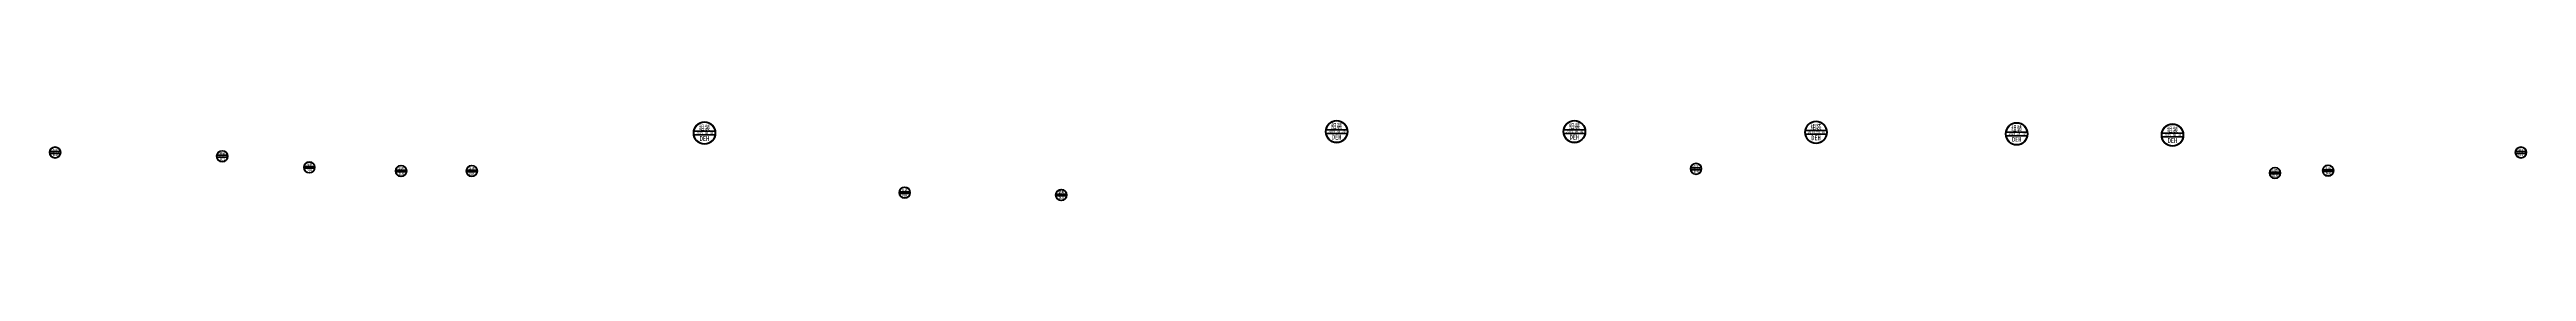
# Model space of a CAD drawing. Header units: millimetres. Extents: x 1333 to 106363, y -60675 to -5704.
# Drawn here: x 99694 to 106363, y -17474 to -17258 of the extents above; entities that cross this region are included whole.
import ezdxf
from ezdxf.enums import TextEntityAlignment as Align

# ---------------------------------------------------------------- set-up
doc = ezdxf.new("R2010")
doc.units = ezdxf.units.MM
doc.header["$LTSCALE"] = 0.5
doc.layers.add('印章专用-出图', color=1, linetype='Continuous', lineweight=80)
doc.styles.add('国标', font='simfang.ttf', dxfattribs={"width": 0.8})

# ---------------------------------------------------------------- blocks, each defined once
blk = doc.blocks.new('出图章')
at = {"layer": '印章专用-出图'}
h = blk.add_hatch(color=256, dxfattribs=at)
h.paths.add_polyline_path([(15, 0, 1), (-15, 0, 1)])
h.paths.add_polyline_path([(14.5, 0, 1), (-14.5, 0, 1)], flags=16)
h.paths.add_polyline_path([(-7.3, -12.3), (7.4, -12.3), (7.4, -2.7), (-7.3, -2.7)], flags=8)
at = {"layer": '印章专用-出图', "lineweight": 35}
for p, q in [((-14.3, 2.5), (14.3, 2.5)), ((-14.3, -2.5), (14.3, -2.5))]:
    blk.add_line(p, q, dxfattribs=at)
for radius in [15, 14.5]:
    blk.add_circle((0, 0), radius, dxfattribs=at)
at = {"layer": '印章专用-出图', "color": 4, "style": '国标', "width": 0.8}
blk.add_text('DEH', height=6.56, dxfattribs=at).set_placement((0, -10.7), align=Align.CENTER)
at = {"layer": '印章专用-出图', "color": 2, "style": '国标', "width": 0.8}
blk.add_attdef('XXXX.XX.XX', text='', height=3.5, dxfattribs=at).set_placement((0.4, 0.1), align=Align.MIDDLE_CENTER)
at = {"layer": '印章专用-出图', "color": 3, "style": '国标', "width": 0.8}
blk.add_attdef('出图', text='', height=6.6, dxfattribs=at).set_placement((0, 7.4), align=Align.MIDDLE_CENTER)
blk = doc.blocks.new('YZ-CT')
at = {"layer": '印章专用-出图'}
blk.add_blockref('出图章', (0.6, 0), dxfattribs=at).add_auto_attribs({'出图': '组装', 'XXXX.XX.XX': '2019.08.30'})

msp = doc.modelspace()

# ---------------------------------------------------------------- block references
at = {"layer": '印章专用-出图', "xscale": 2, "yscale": 2, "zscale": 2}
for p in [(101456.374, -17292.028), (103158.383, -17288.104), (103798.718, -17288.104), (104449.184, -17290.129), (104989.499, -17294.232), (105409.061, -17297.577)]:
    msp.add_blockref('YZ-CT', p, dxfattribs=at)
at = {"layer": '印章专用-出图'}
for p in [(99708.422, -17344.51), (100158.378, -17354.725), (106347.667, -17344.51), (100393.09, -17384.862), (100640.077, -17394.423), (100830.452, -17394.416), (104126.888, -17388.662), (105685.57, -17399.817), (105828.693, -17393.482), (101996.16, -17452.888), (102417.501, -17459.311)]:
    msp.add_blockref('YZ-CT', p, dxfattribs=at)

doc.saveas('drawing.dxf')
